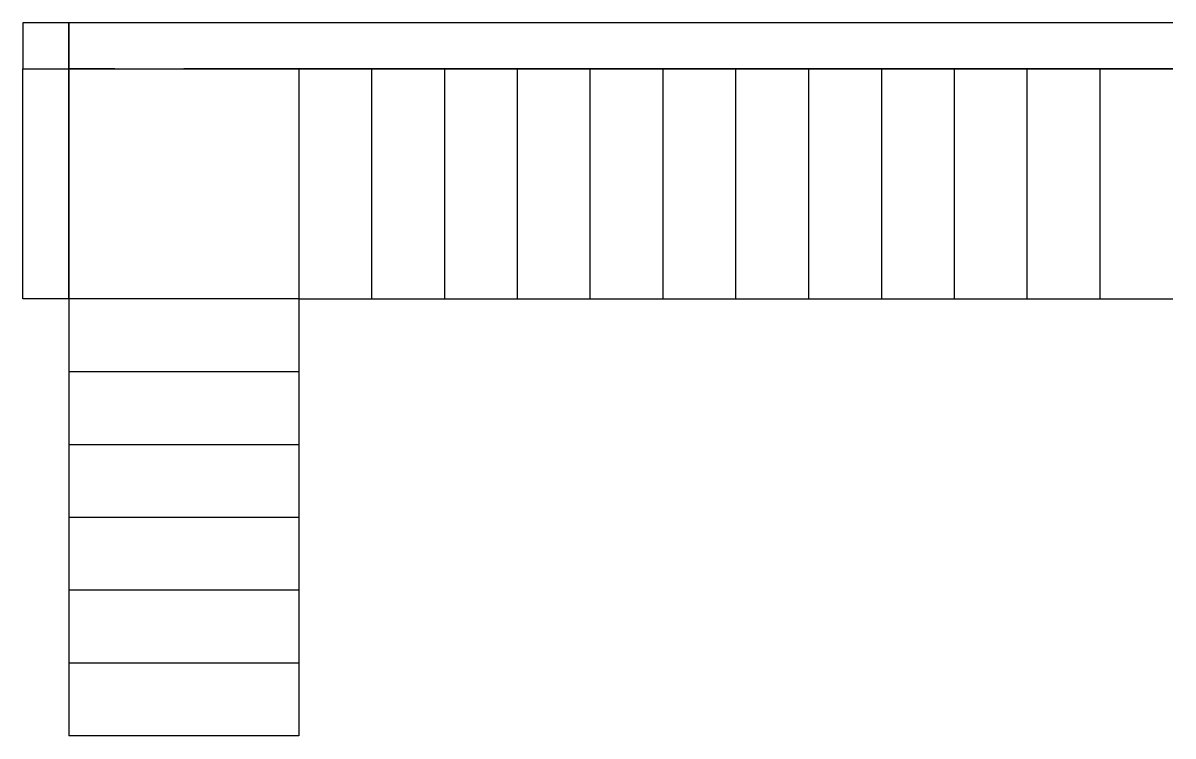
# Model space of a CAD drawing. Header units: centimetres. Extents: x -262314 to 1497847, y -126598 to 219599.
# Drawn here: x 647518 to 652518, y 67443 to 70543 of the extents above; entities that cross this region are included whole.
import ezdxf

# ---------------------------------------------------------------- set-up
doc = ezdxf.new("R2010")
doc.units = ezdxf.units.CM
doc.layers.add('I-STAIRS', color=44, linetype='Continuous')
doc.layers.add('Mur de soutenement', color=1, linetype='Continuous')

msp = doc.modelspace()

# ---------------------------------------------------------------- linework, layer by layer
at = {"layer": 'I-STAIRS'}
for p, q in [((652517.75, 70343.39), (648217.75, 70343.39)), ((649034.42, 69343.39), (649034.42, 70343.39)), ((649351.09, 69343.39), (649351.09, 70343.39)), ((649667.75, 69343.39), (649667.75, 70343.39)), ((649984.42, 69343.39), (649984.42, 70343.39)), ((650301.09, 69343.39), (650301.09, 70343.39)), ((650617.75, 69343.39), (650617.75, 70343.39)), ((650934.42, 69343.39), (650934.42, 70343.39)), ((651251.09, 69343.39), (651251.09, 70343.39)), ((651567.75, 69343.39), (651567.75, 70343.39)), ((651884.42, 69343.39), (651884.42, 70343.39)), ((652201.09, 69343.39), (652201.09, 70343.39)), ((647717.75, 69343.39), (647717.75, 67443.39)), ((648717.75, 69343.39), (652517.75, 69343.39)), ((648717.75, 69343.39), (648717.75, 67443.39)), ((648717.75, 69026.72), (647717.75, 69026.72)), ((648717.75, 68710.05), (647717.75, 68710.05)), ((648717.75, 68393.39), (647717.75, 68393.39)), ((648717.75, 68076.72), (647717.75, 68076.72)), ((648717.75, 67760.05), (647717.75, 67760.05)), ((648717.75, 67443.39), (647717.75, 67443.39))]:
    msp.add_line(p, q, dxfattribs=at)
msp.add_lwpolyline([(647717.75, 70343.39), (648717.75, 70343.39), (648717.75, 69343.39), (647717.75, 69343.39)], close=True, dxfattribs=at)
at = {"layer": 'Mur de soutenement'}
for p, q in [((652517.75, 70543.39), (647717.75, 70543.39)), ((647717.75, 70543.39), (647717.75, 70343.39)), ((647717.75, 70343.39), (652517.75, 70343.39)), ((647917.75, 70343.39), (647717.75, 70343.39))]:
    msp.add_line(p, q, dxfattribs=at)
for points in [[(647517.75, 70343.39), (647717.75, 70343.39), (647717.75, 70543.39), (647517.75, 70543.39)], [(647517.75, 70343.39), (647717.75, 70343.39), (647717.75, 69343.39), (647517.75, 69343.39)]]:
    msp.add_lwpolyline(points, close=True, dxfattribs=at)

doc.saveas('drawing.dxf')
